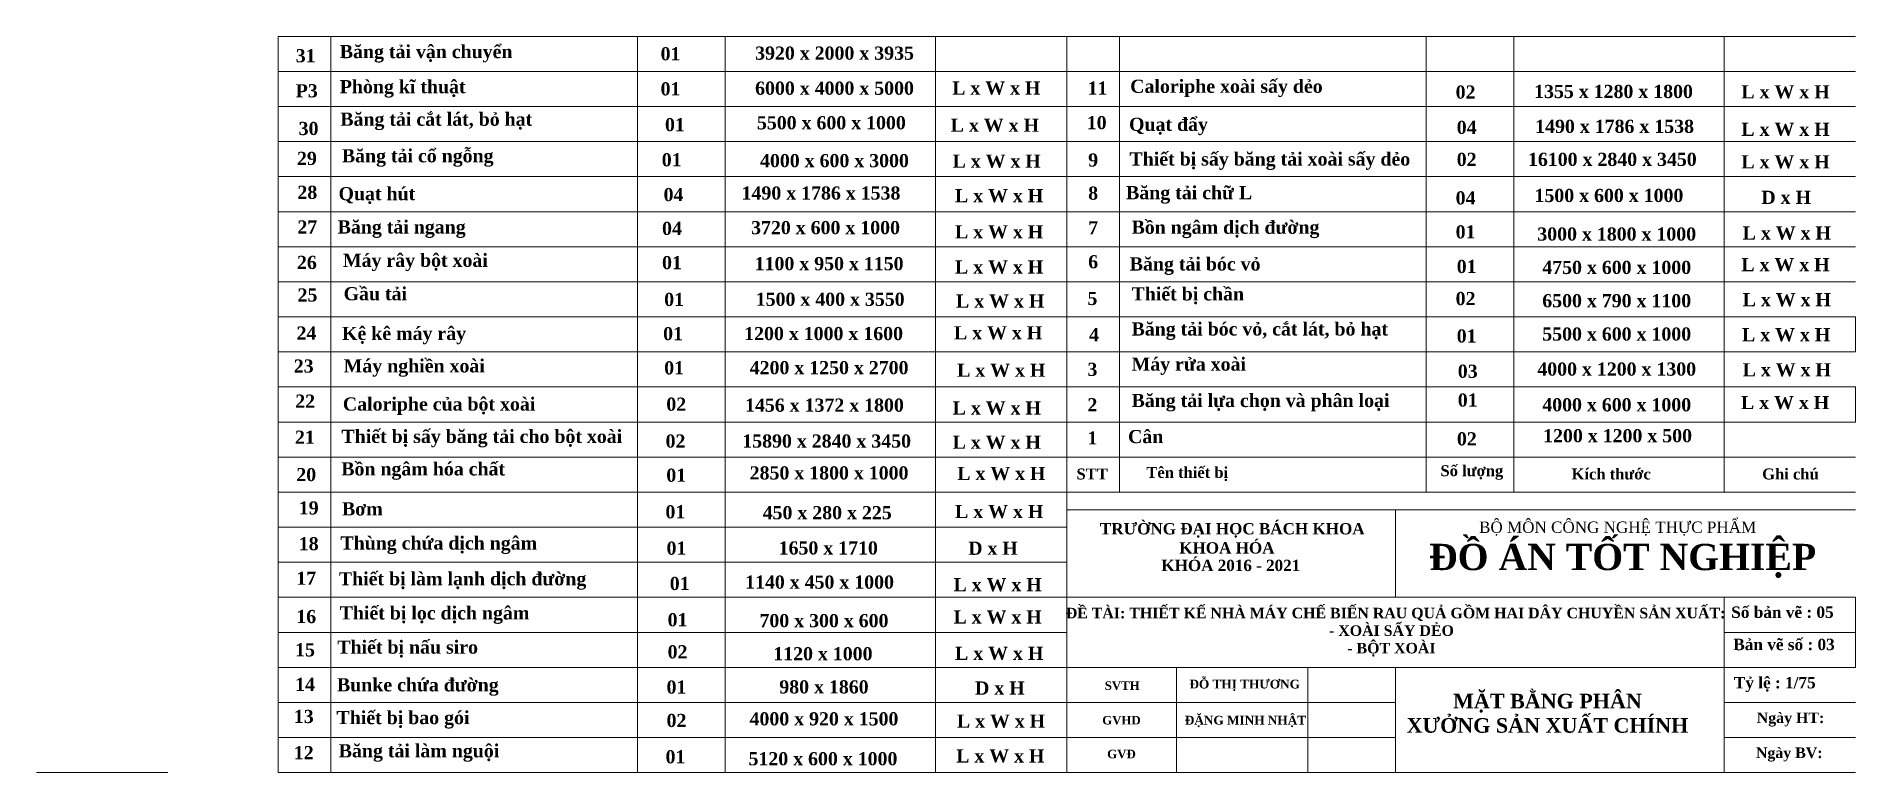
# Model space of a CAD drawing. Header units: inches. Extents: x -4475333 to 345677417, y -211198149 to 2125895.
# Drawn here: x -2518629 to -2419581, y 605096 to 645173 of the extents above; entities that cross this region are included whole.
import ezdxf

# ---------------------------------------------------------------- set-up
doc = ezdxf.new("R2010")
doc.units = ezdxf.units.IN
doc.header["$LTSCALE"] = 150
doc.header["$MEASUREMENT"] = 0
doc.layers.add('123', color=7, linetype='Continuous')
doc.layers.add('e', color=7, linetype='Continuous')
for name, color, linetype, lineweight in [('EEEE', 7, 'Continuous', 0), ('KHUNG BVE', 7, 'Continuous', 0), ('Kich thuoc', 151, 'Continuous', 35), ('móng cột', 7, 'Continuous', 50)]:
    doc.layers.add(name, color=color, linetype=linetype, lineweight=lineweight)
doc.styles.add('NGA', font='arial.ttf', dxfattribs={"height": 2})
doc.styles.get("Standard").update_dxf_attribs({"font": 'times.ttf', "height": 100})

msp = doc.modelspace()

# ---------------------------------------------------------------- texts
at = {"layer": '123', "color": 7, "lineweight": 20, "attachment_point": 5, "style": 'NGA'}
for s, insert, char_height in [('{\\fTimes New Roman|b0|i0|c0|p18;  \\fTimes New Roman|b1|i0|c0|p18;\\H1.2x;3920 x 2000 x 3935}', (-2475399.9, 644257.1), 596.386), ('{\\fTimes New Roman|b0|i0|c0|p18;  \\fTimes New Roman|b1|i0|c0|p18;\\H1.2x;6000 x 4000 x 5000}', (-2475399.9, 642348.6), 596.386), ('{\\fTimes New Roman|b1|i0|c0|p18; L x W x H}', (-2466501.9, 642353.2), 715.663), ('{\\fTimes New Roman|b1|i0|c0|p18; L x W x H}', (-2423534.9, 642147.3), 715.663), ('{\\fTimes New Roman|b0|i0|c0|p18;  \\fTimes New Roman|b1|i0|c0|p18;\\H1.2x;5500 x 600 x 1000}', (-2475571.4, 640465.9), 596.386), ('{\\fTimes New Roman|b1|i0|c0|p18; L x W x H}', (-2466581.5, 640328.7), 715.663), ('{\\fTimes New Roman|b1|i0|c0|p18; L x W x H}', (-2423534.9, 640109.4), 715.663), ('{\\fTimes New Roman|b0|i0|c0|p18;  \\fTimes New Roman|b1|i0|c0|p18;\\H1.2x;4000 x 600 x 3000}', (-2475403.7, 638405.9), 596.386), ('{\\fTimes New Roman|b1|i0|c0|p18; L x W x H}', (-2466480.4, 638374.8), 715.663), ('{\\fTimes New Roman|b1|i0|c0|p18; L x W x H}', (-2423534.9, 638336.4), 715.663), ('{\\fTimes New Roman|b0|i0|c0|p18;  \\fTimes New Roman|b1|i0|c0|p18;\\H1.2x;1490 x 1786 x 1538}', (-2476137.3, 636641.2), 596.386), ('{\\fTimes New Roman|b1|i0|c0|p18; L x W x H}', (-2466348.9, 636495.7), 715.663), ('{\\fTimes New Roman|b1|i0|c0|p18; D x H}', (-2423498.5, 636410.9), 715.663), ('{\\fTimes New Roman|b0|i0|c0|p18;  \\fTimes New Roman|b1|i0|c0|p18;\\H1.2x; 3720 x 600 x 1000 }', (-2476024.3, 634758.9), 596.386), ('{\\fTimes New Roman|b1|i0|c0|p18; L x W x H}', (-2466348.9, 634525.5), 715.663), ('{\\fTimes New Roman|b1|i0|c0|p18; L x W x H}', (-2423463.1, 634462.7), 715.663), ('{\\fTimes New Roman|b0|i0|c0|p18;  \\fTimes New Roman|b1|i0|c0|p18;\\H1.2x;1100 x 950 x 1150}', (-2475695, 632796.6), 596.386), ('{\\fTimes New Roman|b1|i0|c0|p18; L x W x H}', (-2466348.9, 632613.2), 715.663), ('{\\fTimes New Roman|b1|i0|c0|p18; L x W x H}', (-2423535.8, 632741.6), 715.663), ('{\\fTimes New Roman|b0|i0|c0|p18;  \\fTimes New Roman|b1|i0|c0|p18;\\H1.2x;1500 x 400 x 3550}', (-2475636.3, 630858.3), 596.386), ('{\\fTimes New Roman|b1|i0|c0|p18; L x W x H}', (-2466290.9, 630758.8), 715.663), ('{\\fTimes New Roman|b1|i0|c0|p18; L x W x H}', (-2423463.1, 630833.1), 715.663), ('{\\fTimes New Roman|b1|i0|c0|p18; L x W x H}', (-2466402.4, 629030.6), 715.663), ('{\\fTimes New Roman|b1|i0|c0|p18; L x W x H}', (-2423499.4, 628924.7), 715.663), ('{\\fTimes New Roman|b0|i0|c0|p18;  \\fTimes New Roman|b1|i0|c0|p18;\\H1.2x;4200 x 1250 x 2700}', (-2475694.6, 627135.4), 596.386), ('{\\fTimes New Roman|b1|i0|c0|p18; L x W x H}', (-2466232.9, 626992.1), 715.663), ('{\\fTimes New Roman|b1|i0|c0|p18; L x W x H}', (-2423463.1, 627016.3), 715.663), ('{\\fTimes New Roman|b1|i0|c0|p18; L x W x H}', (-2466474.5, 624937.2), 715.663), ('{\\fTimes New Roman|b1|i0|c0|p18; L x W x H}', (-2423556.8, 625230.6), 715.663), ('{\\fTimes New Roman|b1|i0|c0|p18; L x W x H}', (-2466478.7, 623074.7), 715.663), ('{\\fTimes New Roman|b0|i0|c0|p18;  \\fTimes New Roman|b1|i0|c0|p18;\\H1.2x;2850 x 1800 x 1000}', (-2475696.3, 621406.9), 596.386), ('{\\fTimes New Roman|b1|i0|c0|p18; L x W x H}', (-2466226.8, 621373.7), 715.663), ('{\\fTimes New Roman|b1|i0|c0|p18;STT}', (-2461148.8, 621347.4), 596.386), ('{\\fTimes New Roman|b1|i0|c0|p18;Tên thiết bị}', (-2455970.6, 621347.4), 596.386), ('{\\fTimes New Roman|b1|i0|c0|p18;Số lượng}', (-2440474.8, 621431.1), 596.386), ('{\\fTimes New Roman|b1|i0|c0|p18;Kích thước}', (-2432890.7, 621347.4), 596.386), ('{\\fTimes New Roman|b1|i0|c0|p18;Ghi chú}', (-2423131, 621347.4), 596.386), ('{\\fTimes New Roman|b0|i0|c0|p18;  \\fTimes New Roman|b1|i0|c0|p18;\\H1.2x;450 x 280 x 225}', (-2475799.5, 619239.6), 596.386), ('{\\fTimes New Roman|b1|i0|c0|p18; L x W x H}', (-2466344.3, 619300.4), 715.663), ('{\\fTimes New Roman|b1|i0|c0|p18;TR\\fTimes New Roman|b1|i0|c163|p18;Ư\\fTimes New Roman|b1|i0|c0|p18;ỜNG \\fTimes New Roman|b1|i0|c238|p18;Đ\\fTimes New Roman|b1|i0|c0|p18;ẠI HỌC BÁCH KHOA}', (-2453520.6, 618279.9), 614.8305), ('{\\fTimes New Roman|b1|i0|c0|p18;TR\\fTimes New Roman|b1|i0|c163|p18;Ư\\fTimes New Roman|b1|i0|c0|p18;ỜNG \\fTimes New Roman|b1|i0|c238|p18;Đ\\fTimes New Roman|b1|i0|c0|p18;ẠI HỌC BÁCH KHOA}', (-2453520.6, 618279.9), 614.8305), ('{\\fTimes New Roman|b1|i0|c238|p18;Đ\\fTimes New Roman|b1|i0|c0|p18;Ồ ÁN TỐT NGHIỆP}', (-2432268.5, 616620.3), 1431.325), ('{\\fTimes New Roman|b0|i0|c0|p18;BỘ MÔN CÔNG NGHỆ THỰC PHẨM}', (-2432539.8, 618378.3), 614.83), ('{\\fTimes New Roman|b0|i0|c0|p18;  \\fTimes New Roman|b1|i0|c0|p18;\\H1.2x;1650 x 1710 }', (-2475741.3, 617320), 596.386), ('{\\fTimes New Roman|b1|i0|c0|p18; D x H}', (-2466682.2, 617308.9), 715.663), ('{\\fTimes New Roman|b1|i0|c0|p18;KHOA HÓA  \\H0.97x; }', (-2453813, 617325.7), 614.83), ('{\\fTimes New Roman|b1|i0|c0|p18;KHÓA 2016 - 2021}', (-2453600.6, 616371.5), 614.83), ('{\\fTimes New Roman|b1|i0|c0|p18; L x W x H}', (-2466429.7, 615317.8), 715.663), ('{\\fTimes New Roman|b1|i0|c0|p18;\\H1.01x;Số bản vẽ : 05 }', (-2423564.7, 613823.3), 614.83), ('{\\fTimes New Roman|b0|i0|c0|p18;  \\fTimes New Roman|b1|i0|c0|p18;\\H1.2x;700 x 300 x 600 }', (-2475974.3, 613364.4), 596.386), ('{\\fTimes New Roman|b1|i0|c0|p18; L x W x H}', (-2466429.7, 613561), 715.663), ('{\\fTimes New Roman|b1|i0|c0|p18;\\H1.01x;Bản vẽ số : 03 }', (-2423480.9, 612066.3), 614.83), ('{\\fTimes New Roman|b0|i0|c0|p18;  \\fTimes New Roman|b1|i0|c0|p18;\\H1.2x;1120 x 1000}', (-2476032.5, 611561.1), 596.386), ('{\\fTimes New Roman|b1|i0|c0|p18; L x W x H}', (-2466344.3, 611584), 715.663), ('{\\fTimes New Roman|b1|i0|c0|p18;\\H1.2x;Bunke chứa đường\\fTimes New Roman|b0|i0|c0|p18;\\H0.83333x; }', (-2497861.6, 609756.5), 596.386), ('{\\fTimes New Roman|b1|i0|c0|p18;\\H1.01x;Tỷ lệ : 1/75 }', (-2423983.5, 609890.9), 614.83), ('{\\fTimes New Roman|b0|i0|c0|p18;  \\fTimes New Roman|b1|i0|c0|p18;\\H1.2x;980 x 1860}', (-2475974.3, 609757.8), 596.386), ('{\\fTimes New Roman|b1|i0|c0|p18; D x H}', (-2466308, 609700.2), 715.663), ('{\\fTimes New Roman|b1|i0|c0|p18;MẶT BẰNG PHÂN \\PXƯỞNG SẢN XUẤT CHÍNH }', (-2436358.8, 608321.1), 795.181), ('{\\fTimes New Roman|b1|i0|c0|p18;\\H1.2x;Thiết bị bao gói\\fTimes New Roman|b0|i0|c0|p18;\\H0.83333x; }', (-2498669.3, 607971.2), 596.386), ('{\\fTimes New Roman|b0|i0|c0|p18;  \\fTimes New Roman|b1|i0|c0|p18;\\H1.2x;4000 x 920 x 1500}', (-2475974.3, 608019.3), 596.386), ('{\\fTimes New Roman|b1|i0|c0|p18; L x W x H}', (-2466244.8, 607892.6), 715.663), ('{\\fTimes New Roman|b1|i0|c0|p18;\\H0.9312x;Ngày HT: \\H1.0846x; }', (-2423125, 607985.7), 614.83), ('{\\fTimes New Roman|b1|i0|c0|p18; L x W x H}', (-2466284.4, 605996.1), 715.663), ('{\\fTimes New Roman|b1|i0|c0|p18;\\H0.9312x;Ngày BV: \\H1.0846x; }', (-2423194.7, 606080.9), 614.83)]:
    msp.add_mtext(s, dxfattribs=dict(at, insert=insert, char_height=char_height))
at = {"layer": '123', "color": 7, "lineweight": 20, "char_height": 477.108, "width": 8381.226, "attachment_point": 5, "style": 'NGA'}
for s, insert in [('{\\fTimes New Roman|b1|i0|c0|p18;ĐỖ THỊ THƯƠNG}', (-2452844.5, 609843.6)), ('{\\fTimes New Roman|b1|i0|c0|p18;\\H0.97x;SVTH}', (-2459511.5, 609826.2)), ('{\\fTimes New Roman|b1|i0|c0|p18;\\H0.97x;GVHD}', (-2459553.3, 607944.1)), ('{\\fTimes New Roman|b1|i0|c0|p18;ĐẶNG MINH NHẬT}', (-2452802.7, 607877.8)), ('{\\fTimes New Roman|b1|i0|c0|p18;\\H0.97x;GVĐ}', (-2459553.3, 606103.7))]:
    msp.add_mtext(s, dxfattribs=dict(at, insert=insert))
at = {"layer": 'e', "color": 7, "char_height": 715.663, "attachment_point": 5, "style": 'NGA'}
for s, insert in [('{\\fTimes New Roman|b1|i0|c0|p18;\\C0;1355 x 1280 x 1800 }', (-2432763.2, 642169.3)), ('{\\fTimes New Roman|b1|i0|c0|p18;\\C0;1490 x 1786 x 1538 }', (-2432705, 640271.9)), ('{\\fTimes New Roman|b1|i0|c0|p18;\\C0;1500 x 600 x 1000 }', (-2433012.3, 636509.1)), ('{\\fTimes New Roman|b1|i0|c0|p18;\\C0;3000 x 1800 x 1000}', (-2432588.5, 634408.6)), ('{\\fTimes New Roman|b1|i0|c0|p18;\\C0;4750 x 600 x 1000}', (-2432588.5, 632591.9)), ('{\\fTimes New Roman|b1|i0|c0|p18;\\C0;6500 x 790 x 1100}', (-2432588.5, 630779)), ('{\\fTimes New Roman|b1|i0|c0|p18;\\C0;1200 x 1000 x 1600 }', (-2475769.3, 628990.8)), ('{\\fTimes New Roman|b1|i0|c0|p18;\\C0;5500 x 600 x 1000}', (-2432588.5, 628966.2)), ('{\\fTimes New Roman|b1|i0|c0|p18;\\C0;4000 x 1200 x 1300}', (-2432588.5, 627057)), ('{\\fTimes New Roman|b1|i0|c0|p18;\\C0;1456 x 1372 x 1800 }', (-2475724.6, 625094.3)), ('{\\fTimes New Roman|b1|i0|c0|p18;\\C0;4000 x 600 x 1000 }', (-2432588.5, 625113.9)), ('{\\fTimes New Roman|b1|i0|c0|p18;\\C0;15890 x 2840 x 3450}', (-2475604.1, 623140.5)), ('{\\fTimes New Roman|b1|i0|c0|p18;\\C0;1200 x 1200 x 500 }', (-2432540.3, 623430.3)), ('{\\fTimes New Roman|b1|i0|c0|p18;\\C0;1140 x 450 x 1000 }', (-2475991.2, 615461.5)), ('{\\fTimes New Roman|b1|i0|c0|p18;\\C0;5120 x 600 x 1000}', (-2475803.3, 605846.4))]:
    msp.add_mtext_dynamic_manual_height_columns(s, width=10263.806, gutter_width=59.6, heights=[0], dxfattribs=dict(at, insert=insert))
at = {"layer": 'KHUNG BVE', "lineweight": 0, "insert": (-2432827.6, 638474.2), "char_height": 715.663, "attachment_point": 5, "style": 'NGA'}
msp.add_mtext_dynamic_manual_height_columns('{\\fTimes New Roman|b1|i0|c0|p18;\\C0;16100 x 2840 x 3450 }', width=10263.806, gutter_width=59.6, heights=[0], dxfattribs=at)
at = {"layer": 'KHUNG BVE', "lineweight": 0, "insert": (-2462521.2, 619409.7), "char_height": 11.928, "attachment_point": 1}
msp.add_mtext_dynamic_manual_height_columns('TR{\\fArial|b0|i0|c0|p34;ƯỜNG ĐẠI HỌC BÁCH KHOA\\PKHOA HÓA\\PKHÓA: 2015 - 2020}', width=17891.566, gutter_width=59.6, heights=[0], dxfattribs=at)
at = {"layer": 'KHUNG BVE', "lineweight": 0, "insert": (-2444854.4, 612740.9), "char_height": 596.3855, "attachment_point": 5, "style": 'NGA'}
msp.add_mtext('{\\fTimes New Roman|b0|i0|c0|p18; \\fTimes New Roman|b1|i0|c0|p18; \\fTimes New Roman|b1|i0|c238|p18;\\H0.96x;Đ\\fTimes New Roman|b1|i0|c0|p18;Ề TÀI: THIẾT KẾ NHÀ MÁY CHẾ BIẾN RAU QUẢ GỒM HAI DÂY CHUYỀN SẢN XUẤT:\\P\\pi-927.14,l927.14,t927.14;-^IXOÀI SẤY DẺO\\P-^IBỘT XOÀI}', dxfattribs=at)
at = {"layer": 'Kich thuoc', "color": 7, "char_height": 715.663, "width": 14631.077, "attachment_point": 1, "style": 'NGA'}
for s, insert in [('{\\fTimes New Roman|b1|i0|c0|p18;31}', (-2504510.8, 644479.6)), ('{\\fTimes New Roman|b1|i0|c0|p18;P3}', (-2504510.8, 642571.2)), ('{\\fTimes New Roman|b1|i0|c0|p18;11}', (-2461397.3, 642713.3)), ('{\\fTimes New Roman|b1|i0|c0|p18;10}', (-2461441, 640837)), ('{\\fTimes New Roman|b1|i0|c0|p18;30}', (-2504350, 640519)), ('{\\fTimes New Roman|b1|i0|c0|p18;29}', (-2504441.9, 638888.9)), ('{\\fTimes New Roman|b1|i0|c0|p18;9}', (-2461364.7, 638801.8)), ('{\\fTimes New Roman|b1|i0|c0|p18;28}', (-2504418.9, 637044)), ('{\\fTimes New Roman|b1|i0|c0|p18;8}', (-2461364.7, 636997.7)), ('{\\fTimes New Roman|b1|i0|c0|p18;27}', (-2504418.9, 635153.5)), ('{\\fTimes New Roman|b1|i0|c0|p18;7}', (-2461364.7, 635109.8)), ('{\\fTimes New Roman|b1|i0|c0|p18;26}', (-2504443.2, 633227.9)), ('{\\fTimes New Roman|b1|i0|c0|p18;6}', (-2461364.7, 633263.8)), ('{\\fTimes New Roman|b1|i0|c0|p18;25}', (-2504410.6, 631455.4)), ('{\\fTimes New Roman|b1|i0|c0|p18;5}', (-2461406.3, 631267.4)), ('{\\fTimes New Roman|b1|i0|c0|p18;24}', (-2504463.9, 629380.8)), ('{\\fTimes New Roman|b1|i0|c0|p18;4}', (-2461322.3, 629295.5)), ('{\\fTimes New Roman|b1|i0|c0|p18;23}', (-2504616.9, 627585.1)), ('{\\fTimes New Roman|b1|i0|c0|p18;3}', (-2461406.3, 627407.6)), ('{\\fTimes New Roman|b1|i0|c0|p18;22}', (-2504535.7, 625673.8)), ('{\\fTimes New Roman|b1|i0|c0|p18;2}', (-2461406.3, 625477.7)), ('{\\fTimes New Roman|b1|i0|c0|p18;21}', (-2504551, 623712.8)), ('{\\fTimes New Roman|b1|i0|c0|p18;1}', (-2461401.1, 623673.8)), ('{\\fTimes New Roman|b1|i0|c0|p18;20}', (-2504478, 621677.2)), ('{\\fTimes New Roman|b1|i0|c0|p18;19}', (-2504343.5, 619863.5)), ('{\\fTimes New Roman|b1|i0|c0|p18;18}', (-2504343.5, 617915.4)), ('{\\fTimes New Roman|b1|i0|c0|p18;17}', (-2504478, 616034.6)), ('{\\fTimes New Roman|b1|i0|c0|p18;16}', (-2504478, 613952.2)), ('{\\fTimes New Roman|b1|i0|c0|p18;15}', (-2504545.3, 612138.5)), ('{\\fTimes New Roman|b1|i0|c0|p18;14}', (-2504545.3, 610257.6)), ('{\\fTimes New Roman|b1|i0|c0|p18;13}', (-2504612.6, 608511.1)), ('{\\fTimes New Roman|b1|i0|c0|p18;12}', (-2504612.6, 606539.1))]:
    msp.add_mtext(s, dxfattribs=dict(at, insert=insert))
at = {"layer": 'Kich thuoc', "color": 7, "char_height": 715.663, "attachment_point": 1, "style": 'NGA'}
for s, width, heights, insert in [('{\\fTimes New Roman|b1|i0|c0|p18;Băng tải vận chuyển }', 16042.676, [0], (-2502109.2, 644703.9)), ('{\\fTimes New Roman|b1|i0|c0|p18;\\C7;Phòng kĩ thuật}', 14631.077, [0], (-2502109.2, 642795.4)), ('{\\fTimes New Roman|b1|i0|c0|p18;Caloriphe xoài sấy dẻo}', 14631.077, [0], (-2459077.8, 642817)), ('{\\fTimes New Roman|b1|i0|c0|p18;Băng tải cắt lát, bỏ hạt}', 14631.077, [0], (-2502084.3, 641024.3)), ('{\\fTimes New Roman|b1|i0|c0|p18;Quạt đẩy}', 14631.077, [0], (-2459139.2, 640745.6)), ('{\\fTimes New Roman|b1|i0|c0|p18;Băng tải cổ ngỗng}', 14631.077, [0], (-2501997.4, 639032.9)), ('{\\fTimes New Roman|b1|i0|c0|p18;Thiết bị sấy băng tải xoài sấy dẻo}', 15572.279, [0], (-2459116.5, 638857.8)), ('{\\fTimes New Roman|b1|i0|c0|p18;Quạt hút}', 14631.077, [0], (-2502178.5, 636970.9)), ('{\\fTimes New Roman|b1|i0|c0|p18;Băng tải chữ L}', 14631.077, [0], (-2459300.4, 637024.8)), ('{\\fTimes New Roman|b1|i0|c0|p18;Băng tải ngang}', 14631.077, [0], (-2502225.9, 635158.2)), ('{\\fTimes New Roman|b1|i0|c0|p18;Bồn ngâm dịch đường}', 14631.077, [1172.3], (-2459003.4, 635144.2)), ('{\\fTimes New Roman|b1|i0|c0|p18;Máy rây bột xoài}', 14631.077, [0], (-2501944.8, 633344.3)), ('{\\fTimes New Roman|b1|i0|c0|p18;Băng tải bóc vỏ}', 14631.077, [0], (-2459100.2, 633143.9)), ('{\\fTimes New Roman|b1|i0|c0|p18;Gầu tải}', 15920.032, [0], (-2501902.5, 631526.4)), ('{\\fTimes New Roman|b1|i0|c0|p18;Thiết bị chần}', 14631.077, [0], (-2459003.4, 631514.6)), ('{\\fTimes New Roman|b1|i0|c0|p18;Kệ kê máy rây}', 14631.077, [0], (-2501987.1, 629362.3)), ('{\\fTimes New Roman|b1|i0|c0|p18;Băng tải bóc vỏ, cắt lát, bỏ hạt}', 14631.077, [0], (-2459003.4, 629606.2)), ('{\\fTimes New Roman|b1|i0|c0|p18;Máy nghiền xoài}', 14631.077, [0], (-2501901.7, 627598.1)), ('{\\fTimes New Roman|b1|i0|c0|p18;Máy rửa xoài}', 14631.077, [0], (-2459003.4, 627692.1)), ('{\\fTimes New Roman|b1|i0|c0|p18;Caloriphe của bột xoài}', 14631.077, [0], (-2501944, 625518.5)), ('{\\fTimes New Roman|b1|i0|c0|p18;Băng tải lựa chọn và phân loại }', 14631.077, [0], (-2459003.4, 625712.7)), ('{\\fTimes New Roman|b1|i0|c0|p18;Thiết bị sấy băng tải cho bột xoài}', 15487.992, [0], (-2502019, 623756.1)), ('{\\fTimes New Roman|b1|i0|c0|p18;Cân}', 14631.077, [0], (-2459193.5, 623747.4)), ('{\\fTimes New Roman|b1|i0|c0|p18;Bồn ngâm hóa chất}', 14631.077, [0], (-2502030.4, 621988.6)), ('{\\fTimes New Roman|b1|i0|c0|p18;Bơm}', 14631.077, [0], (-2501990.8, 619812.1)), ('{\\fTimes New Roman|b1|i0|c0|p18;Thùng chứa dịch ngâm}', 15512.994, [0], (-2502075.4, 617951.9)), ('{\\fTimes New Roman|b1|i0|c0|p18;Thiết bị làm lạnh dịch đường}', 14631.077, [0], (-2502160.1, 616007.2)), ('{\\fTimes New Roman|b1|i0|c0|p18;Thiết bị lọc dịch ngâm}', 14631.077, [0], (-2502117.8, 614147.1)), ('{\\fTimes New Roman|b1|i0|c0|p18;Thiết bị nấu siro}', 14631.077, [0], (-2502244.7, 612286.9)), ('{\\fTimes New Roman|b1|i0|c0|p18;Băng tải làm nguội}', 15105.956, [0], (-2502166.2, 606643.3))]:
    msp.add_mtext_dynamic_manual_height_columns(s, width=width, gutter_width=59.6, heights=heights, dxfattribs=dict(at, insert=insert))
at = {"layer": 'móng cột', "color": 7, "char_height": 715.663, "attachment_point": 5, "style": 'NGA'}
for s, insert in [('{\\fTimes New Roman|b1|i0|c0|p18;01}', (-2484103.9, 644222.6)), ('{\\fTimes New Roman|b1|i0|c0|p18;01}', (-2484103.9, 642314.2)), ('{\\fTimes New Roman|b1|i0|c0|p18;02}', (-2440816.3, 642135.6)), ('{\\fTimes New Roman|b1|i0|c0|p18;01}', (-2483865.2, 640362.6)), ('{\\fTimes New Roman|b1|i0|c0|p18;04}', (-2440758, 640215.9)), ('{\\fTimes New Roman|b1|i0|c0|p18;01}', (-2484039.9, 638450.6)), ('{\\fTimes New Roman|b1|i0|c0|p18;02}', (-2440758, 638470.8)), ('{\\fTimes New Roman|b1|i0|c0|p18;04}', (-2483941.3, 636556.1)), ('{\\fTimes New Roman|b1|i0|c0|p18;04}', (-2440816.3, 636376.7)), ('{\\fTimes New Roman|b1|i0|c0|p18;04}', (-2484024.6, 634715.2)), ('{\\fTimes New Roman|b1|i0|c0|p18;01}', (-2440816.3, 634526.7)), ('{\\fTimes New Roman|b1|i0|c0|p18;01}', (-2484024.6, 632853.7)), ('{\\fTimes New Roman|b1|i0|c0|p18;01}', (-2440758, 632642.3)), ('{\\fTimes New Roman|b1|i0|c0|p18;01}', (-2483907, 630847.7)), ('{\\fTimes New Roman|b1|i0|c0|p18;02}', (-2440816.3, 630897.1)), ('{\\fTimes New Roman|b1|i0|c0|p18;01}', (-2483965.2, 628986.3)), ('{\\fTimes New Roman|b1|i0|c0|p18;01}', (-2440758, 628861.2)), ('{\\fTimes New Roman|b1|i0|c0|p18;01}', (-2483907, 627124.8)), ('{\\fTimes New Roman|b1|i0|c0|p18;03}', (-2440699.8, 626941.5)), ('{\\fTimes New Roman|b1|i0|c0|p18;02}', (-2483790.5, 625147)), ('{\\fTimes New Roman|b1|i0|c0|p18;01}', (-2440699.8, 625370.9)), ('{\\fTimes New Roman|b1|i0|c0|p18;02}', (-2483832, 623138.7)), ('{\\fTimes New Roman|b1|i0|c0|p18;02}', (-2440748, 623260)), ('{\\fTimes New Roman|b1|i0|c0|p18;01}', (-2483792.2, 621280)), ('{\\fTimes New Roman|b1|i0|c0|p18;01}', (-2483837.2, 619287.2)), ('{\\fTimes New Roman|b1|i0|c0|p18;01}', (-2483779, 617309.4)), ('{\\fTimes New Roman|b1|i0|c0|p18;01}', (-2483604.2, 615386.5)), ('{\\fTimes New Roman|b1|i0|c0|p18;01}', (-2483720.7, 613412)), ('{\\fTimes New Roman|b1|i0|c0|p18;02}', (-2483720.7, 611666.9)), ('{\\fTimes New Roman|b1|i0|c0|p18;01}', (-2483779, 609747.3)), ('{\\fTimes New Roman|b1|i0|c0|p18;02}', (-2483779, 607929.8)), ('{\\fTimes New Roman|b1|i0|c0|p18;01}', (-2483833.3, 605952.8))]:
    msp.add_mtext_dynamic_manual_height_columns(s, width=3604.862, gutter_width=59.6, heights=[0], dxfattribs=dict(at, insert=insert))

# ---------------------------------------------------------------- linework, layer by layer
at = {"layer": 'EEEE', "color": 7}
for p, q in [((-2419582, 627997.7), (-2419582, 629906.1)), ((-2419582, 624180.8), (-2419582, 626089.2)), ((-2419582, 614638.6), (-2419582, 610821.8)), ((-2419582, 612730.2), (-2426738, 612730.2)), ((-2456557.3, 605096.5), (-2456557.3, 610821.8)), ((-2449400.7, 605096.5), (-2449400.7, 610821.8)), ((-2426738, 608913.3), (-2419582, 608913.3)), ((-2426738, 607004.9), (-2419582, 607004.9)), ((-2456557.3, 605096.5), (-2449400.7, 605096.5))]:
    msp.add_line(p, q, dxfattribs=at)
at = {"layer": 'KHUNG BVE', "lineweight": 0}
for p, q in [((-2505460.3, 643265.1), (-2505460.3, 645173.1)), ((-2505460.3, 645173.1), (-2419582, 645173.1)), ((-2502597.7, 639448.3), (-2502597.7, 645173.1)), ((-2485898.9, 641356.7), (-2485898.9, 645173.1)), ((-2481127.8, 641356.7), (-2481127.8, 645173.1)), ((-2469677.2, 641356.7), (-2469677.2, 645173.1)), ((-2462521.2, 641356.7), (-2462521.2, 645173.1)), ((-2459658.5, 645173.1), (-2459658.5, 631814.5)), ((-2442959.7, 633723), (-2442959.7, 645173.1)), ((-2438188.6, 633723), (-2438188.6, 645173.1)), ((-2426738, 633723), (-2426738, 645173.1)), ((-2462521.2, 643265.1), (-2505460.3, 643265.1)), ((-2505460.3, 643265.1), (-2505460.3, 641356.7)), ((-2502597.7, 643265.1), (-2502597.7, 643265.1)), ((-2462521.2, 643265.1), (-2419582, 643265.1)), ((-2462521.2, 643265.1), (-2419582, 643265.1)), ((-2462521.2, 641356.7), (-2505460.3, 641356.7)), ((-2505460.3, 639448.3), (-2505460.3, 641356.7)), ((-2485898.9, 639448.3), (-2485898.9, 641356.7)), ((-2481127.8, 639448.3), (-2481127.8, 641356.7)), ((-2469677.2, 639448.3), (-2469677.2, 641356.7)), ((-2462521.2, 641356.7), (-2419582, 641356.7)), ((-2462521.2, 631814.5), (-2462521.2, 641356.7)), ((-2462521.2, 639448.3), (-2505460.3, 639448.3)), ((-2505460.3, 639448.3), (-2505460.3, 605096.5)), ((-2502597.7, 633723), (-2502597.7, 639448.3)), ((-2485898.9, 633723), (-2485898.9, 639448.3)), ((-2481127.8, 633723), (-2481127.8, 639448.3)), ((-2469677.2, 633723), (-2469677.2, 639448.3)), ((-2419582, 639448.3), (-2462521.2, 639448.3)), ((-2462521.2, 637539.8), (-2505460.3, 637539.8)), ((-2462521.2, 637539.8), (-2419582, 637539.8)), ((-2462521.2, 635631.4), (-2505460.3, 635631.4)), ((-2419582, 635631.4), (-2462521.2, 635631.4)), ((-2462521.2, 633723), (-2505460.3, 633723)), ((-2502597.7, 633723), (-2502597.7, 631814.5)), ((-2485898.9, 633723), (-2485898.9, 631814.5)), ((-2481127.8, 633723), (-2481127.8, 631814.5)), ((-2469677.2, 633723), (-2469677.2, 631814.5)), ((-2462521.2, 633723), (-2419581.4, 633723)), ((-2459658.5, 620363.9), (-2459658.5, 633723)), ((-2442959.7, 633723), (-2442959.7, 620363.9)), ((-2438188.6, 633723), (-2438188.6, 620363.9)), ((-2426738, 633723), (-2426738, 620363.9)), ((-2505460.3, 629906.1), (-2505460.3, 631814.5)), ((-2462521.2, 631814.5), (-2505460.3, 631814.5)), ((-2462521.2, 631814.5), (-2505460.3, 631814.5)), ((-2502597.7, 629906.1), (-2502597.7, 631814.5)), ((-2485898.9, 629906.1), (-2485898.9, 631814.5)), ((-2481127.8, 629906.1), (-2481127.8, 631814.5)), ((-2469677.2, 629906.1), (-2469677.2, 631814.5)), ((-2462521.2, 620363.9), (-2462521.2, 631814.5)), ((-2419582, 631814.5), (-2462521.2, 631814.5)), ((-2462521.2, 629906.1), (-2505460.3, 629906.1)), ((-2502597.7, 616547.1), (-2502597.7, 629906.1)), ((-2485898.9, 616547.1), (-2485898.9, 629906.1)), ((-2481127.8, 616547.1), (-2481127.8, 629906.1)), ((-2469677.2, 616547.1), (-2469677.2, 629906.1)), ((-2462521.2, 629906.1), (-2419582, 629906.1)), ((-2462521.2, 627997.7), (-2505460.3, 627997.7)), ((-2419582, 627997.7), (-2462521.2, 627997.7)), ((-2462521.2, 626089.2), (-2462521.2, 627997.7)), ((-2462521.2, 626089.2), (-2505460.3, 626089.2)), ((-2462521.2, 626089.2), (-2419582, 626089.2)), ((-2462521.2, 624180.8), (-2505460.3, 624180.8)), ((-2462521.2, 622272.4), (-2462521.2, 624180.8)), ((-2462521.2, 624180.8), (-2419582, 624180.8)), ((-2462521.2, 622272.4), (-2505460.3, 622272.4)), ((-2462521.2, 620363.9), (-2462521.2, 622272.4)), ((-2462521.2, 622272.4), (-2419582, 622272.4)), ((-2462521.2, 620363.9), (-2505460.3, 620363.9)), ((-2462521.2, 619409.7), (-2462521.2, 620363.9)), ((-2462521.2, 620363.9), (-2419582, 620363.9)), ((-2462521.2, 620363.9), (-2459658.5, 620363.9)), ((-2462521.2, 605096.5), (-2462521.2, 619409.7)), ((-2462521.2, 619409.7), (-2419582, 619409.7)), ((-2462521.2, 619409.7), (-2462521.2, 614638.6)), ((-2462521.2, 619409.7), (-2444629.6, 619409.7)), ((-2444629.6, 619409.7), (-2444629.6, 614638.6)), ((-2462521.2, 618455.5), (-2505460.3, 618455.5)), ((-2462521.2, 616547.1), (-2505460.3, 616547.1)), ((-2502597.7, 605096.5), (-2502597.7, 616547.1)), ((-2485898.9, 616547.1), (-2485898.9, 605096.5)), ((-2481127.8, 616547.1), (-2481127.8, 605096.5)), ((-2469677.2, 616547.1), (-2469677.2, 605096.5)), ((-2462521.2, 614638.6), (-2505460.3, 614638.6)), ((-2462521.2, 614638.6), (-2419582, 614638.6)), ((-2462521.2, 614638.6), (-2462521.2, 610821.8)), ((-2426738, 605096.5), (-2426738, 614638.6)), ((-2462521.2, 612730.2), (-2505460.3, 612730.2)), ((-2462521.2, 610821.8), (-2505460.3, 610821.8)), ((-2462521.2, 610821.8), (-2419582, 610821.8)), ((-2462521.2, 610821.8), (-2462521.2, 608913.3)), ((-2444629.6, 610821.8), (-2444629.6, 605096.5)), ((-2462521.2, 608913.3), (-2505460.3, 608913.3)), ((-2462521.2, 608913.3), (-2444629.6, 608913.3)), ((-2462521.2, 608913.3), (-2462521.2, 607004.9)), ((-2462521.2, 607004.9), (-2505460.3, 607004.9)), ((-2462521.2, 607004.9), (-2444629.6, 607004.9)), ((-2505460.3, 605096.5), (-2462521.2, 605096.5)), ((-2505460.3, 605096.5), (-2502597.7, 605096.5)), ((-2483991.1, 605096.5), (-2419581.4, 605096.5)), ((-2419581.4, 605096.5), (-2483991.1, 605096.5)), ((-2419581.4, 605096.5), (-2462521.2, 605096.5)), ((-2419581.4, 605096.5), (-2462521.2, 605096.5)), ((-2462521.2, 605096.5), (-2456557.3, 605096.5)), ((-2419581.4, 605096.5), (-2426738, 605096.5))]:
    msp.add_line(p, q, dxfattribs=at)
at = {"layer": 'KHUNG BVE', "color": 7, "linetype": 'Continuous', "lineweight": 18, "ltscale": 10}
for q in [(-2518629.1, 605096.5), (-2515766.5, 605096.5)]:
    msp.add_line((-2511472.5, 605096.5), q, dxfattribs=at)

msp.set_redraw_order([(e.dxf.handle, doc.entitydb.next_handle()) for e in msp.query("TEXT MTEXT ATTDEF DIMENSION ARC_DIMENSION")])  # texts and dimensions are drawn at this point

doc.saveas('drawing.dxf')
